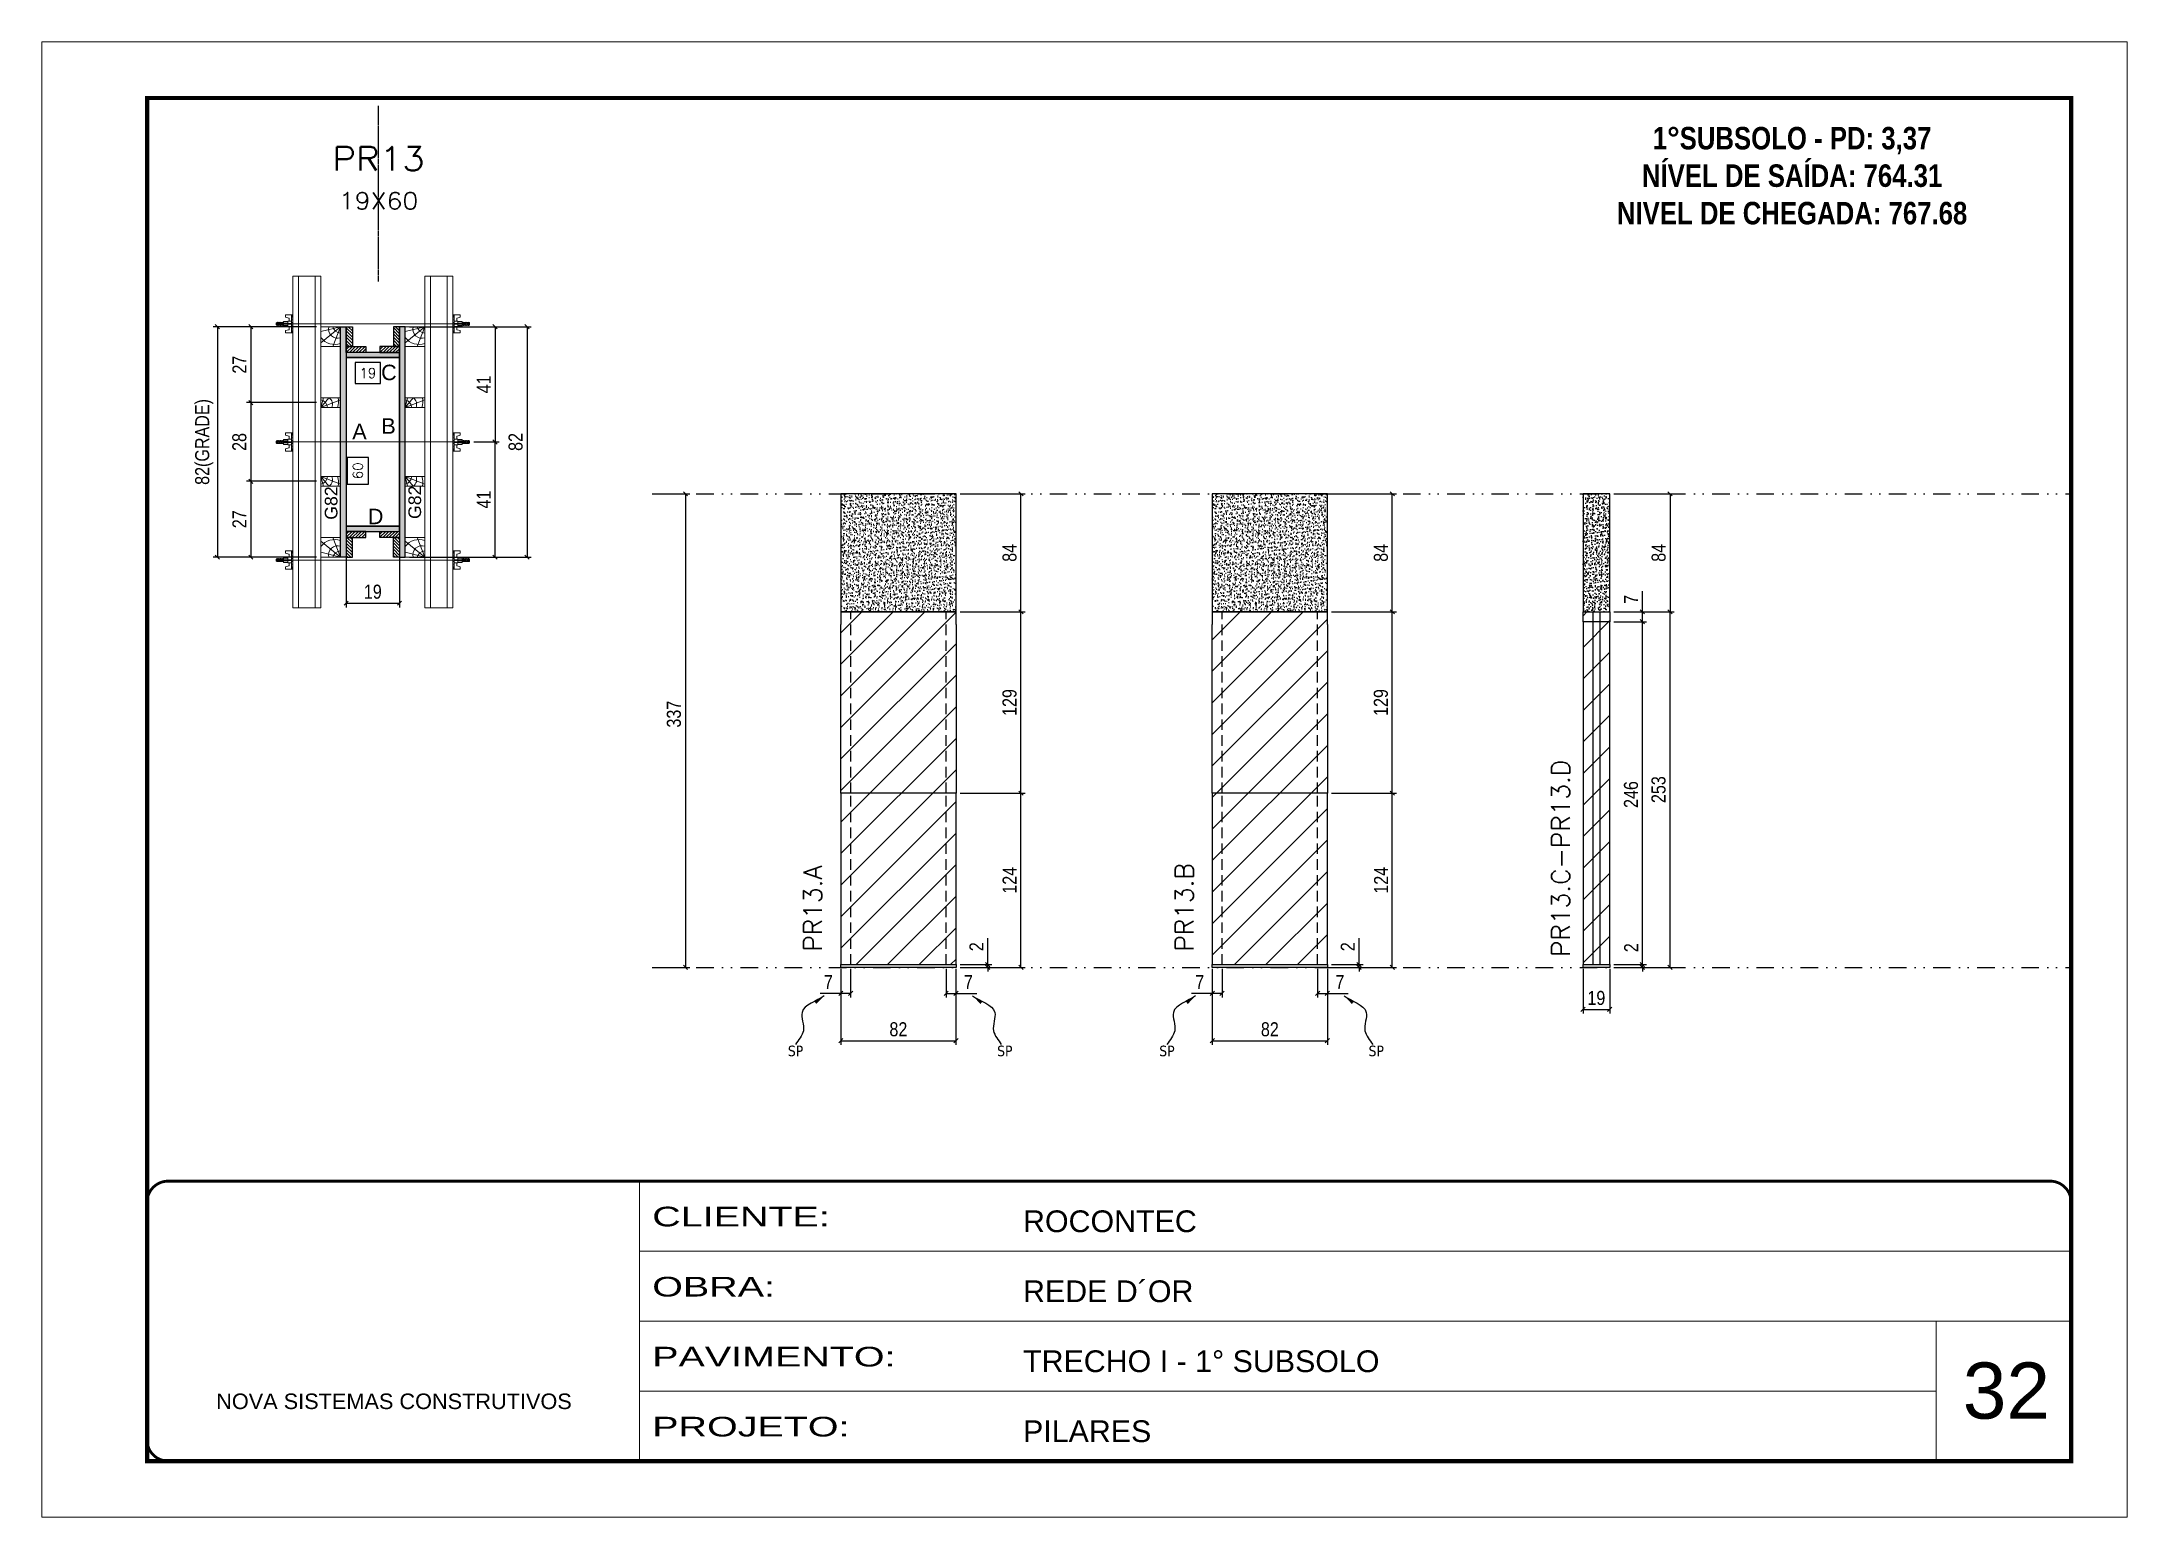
# Model space of a CAD drawing. Extents: x 2949 to 9230, y 1140 to 12527.
# Drawn here: x 7745 to 9230, y 3437 to 4487 of the extents above; entities that cross this region are included whole.
import ezdxf
from ezdxf.enums import TextEntityAlignment as Align

# ---------------------------------------------------------------- set-up
doc = ezdxf.new("R2010")
doc.units = 0
for name, pattern in [('CONTINUO', [0]), ('DASHED', [0.75, 0.5, -0.25]), ('DIVIDE2', [0.625, 0.25, -0.125, 0, -0.125, 0, -0.125]), ('HIDDEN', [0.375, 0.25, -0.125])]:
    doc.linetypes.add(name, pattern=pattern)
for name, color, linetype, lineweight in [('CARIMBO', 255, 'Continuous', 9), ('Folhas', 255, 'Continuous', 9), ('Hachura', 251, 'Continuous', 9), ('Madeira', 126, 'Continuous', 18), ('Perfil Metálico', 224, 'Continuous', 18), ('SARRAFO DE PRESSAO', 251, 'DASHED', 9), ('Texto Seção', 7, 'Continuous', 15)]:
    doc.layers.add(name, color=color, linetype=linetype, lineweight=lineweight)
for name, color, linetype in [('CHAPA', 1, 'Continuous'), ('COTA', 241, 'Continuous'), ('cotas', 4, 'Continuous'), ('MEIO_PONT', 93, 'Continuous'), ('NOMENCLATURA', 7, 'Continuous'), ('Nível', 160, 'Continuous'), ('Painéis', 200, 'Continuous'), ('Romaneio', 10, 'Continuous'), ('SARR_2.2x7', 40, 'Continuous'), ('SARRAFO', 251, 'Continuous'), ('Sarrafo de Pressão', 42, 'HIDDEN'), ('texto', 7, 'Continuous'), ('Texto de Titulo', 7, 'Continuous'), ('Texto Qtd Sarr', 242, 'Continuous'), ('TEXTO_GERAL', 7, 'Continuous')]:
    doc.layers.add(name, color=color, linetype=linetype)
doc.styles.add('ARIAL', font='arial.ttf')
doc.styles.add('COTA TECNICA', font='techl___.ttf', dxfattribs={"height": 10})
doc.styles.add('COTA TECNICA 2X', font='techl___.ttf', dxfattribs={"height": 10})
doc.styles.add('COTA TECNICA-50', font='techl___.ttf', dxfattribs={"height": 10})
doc.styles.add('REGUA-120', font='ROMANS.shx', dxfattribs={"height": 15})
doc.styles.add('ROMANC', font='techb___.ttf', dxfattribs={"height": 2.5})
doc.styles.add('ROMANS', font='romans.shx')
doc.styles.add('SANSSERIF', font='sas_____.pfb')
doc.styles.get("Standard").update_dxf_attribs({"font": 'arial.ttf'})
doc.styles.add('Tecnologia', font='')
doc.styles.get('Tecnologia').set_extended_font_data('Forgotten Futurist')
doc.dimstyles.new('COTA PAINEL-50', dxfattribs={"dimtxt": 10, "dimasz": 3, "dimexe": 3, "dimexo": 3, "dimgap": 3, "dimtad": 1, "dimdec": 1, "dimzin": 12, "dimdsep": 46, "dimtxsty": 'COTA TECNICA-50', "dimblk1": 'OBLIQUE', "dimblk2": 'OBLIQUE', "dimsah": 1, "dimcen": 0.9, "dimclrd": 4, "dimclre": 4, "dimclrt": 240, "dimadec": 1, "dimazin": 3, "dimtfac": 1, "dimtdec": 1, "dimtmove": 0, "dimatfit": 3, "dimfxl": 1, "dimtolj": 1, "dimtzin": 12, "dimarcsym": 0})
doc.dimstyles.new('PAINEL', dxfattribs={"dimtxt": 10, "dimasz": 3, "dimexe": 3, "dimexo": 3, "dimgap": 3, "dimtad": 1, "dimdec": 1, "dimzin": 12, "dimdsep": 46, "dimtxsty": 'COTA TECNICA', "dimblk1": 'OBLIQUE', "dimblk2": 'OBLIQUE', "dimsah": 1, "dimcen": 0.9, "dimclrd": 4, "dimclre": 4, "dimclrt": 240, "dimadec": 1, "dimazin": 3, "dimtfac": 1, "dimtdec": 1, "dimtmove": 0, "dimatfit": 3, "dimfxl": 1, "dimtolj": 1, "dimtzin": 12, "dimarcsym": 0})
doc.dimstyles.new('SECAO PILAR', dxfattribs={"dimtxt": 10, "dimasz": 3, "dimexe": 3, "dimexo": 3, "dimgap": 3, "dimtad": 1, "dimdec": 1, "dimlfac": 0.5, "dimzin": 12, "dimdsep": 46, "dimtxsty": 'COTA TECNICA 2X', "dimblk1": 'OBLIQUE', "dimblk2": 'OBLIQUE', "dimsah": 1, "dimcen": 0.9, "dimclrd": 256, "dimclre": 256, "dimclrt": 256, "dimadec": 1, "dimazin": 3, "dimtfac": 1, "dimtdec": 1, "dimtmove": 0, "dimatfit": 3, "dimfxl": 1, "dimtolj": 1, "dimtzin": 12, "dimarcsym": 0})
doc.dimstyles.new('SECÇÃO 2', dxfattribs={"dimtxt": 7, "dimasz": 6, "dimexe": 0.18, "dimexo": 2, "dimgap": -4, "dimtad": 3, "dimdec": 1, "dimlfac": 0.5, "dimzin": 12, "dimdsep": 46, "dimtxsty": 'ROMANS', "dimblk": 'ARCHTICK', "dimcen": 0.09, "dimse1": 1, "dimse2": 1, "dimsd1": 1, "dimsd2": 1, "dimclrd": 180, "dimclre": 5, "dimclrt": 1, "dimadec": 0, "dimazin": 3, "dimtfac": 1, "dimtdec": 1, "dimtofl": 0, "dimtmove": 0, "dimatfit": 3, "dimldrblk": 'ARCHTICK', "dimfxl": 1, "dimtolj": 1, "dimtzin": 0, "dimarcsym": 0})
doc.dimstyles.get("Standard").update_dxf_attribs({"dimtxt": 0.18, "dimasz": 0.18, "dimexe": 0.18, "dimexo": 0.0625, "dimgap": 0.09, "dimtad": 0, "dimtih": 1, "dimtoh": 1, "dimdec": 4, "dimzin": 0, "dimdsep": 46, "dimtxsty": 'Standard', "dimcen": 0.09, "dimadec": 0, "dimazin": 0, "dimtfac": 1, "dimtdec": 4, "dimtofl": 0, "dimtmove": 0, "dimatfit": 3, "dimfxl": 1, "dimtolj": 1, "dimtzin": 0, "dimarcsym": 0})
pattern_1 = [(135, (-14930.0793, 13622.8389), (-1.12253202, -1.12253202), [])]
pattern_2 = [(135, (-14930.0793, 13407.8389), (-1.12253202, -1.12253202), [])]

msp = doc.modelspace()

# ---------------------------------------------------------------- texts
at = {"layer": 'CARIMBO', "style": 'ARIAL'}
msp.add_text('32', height=40, dxfattribs=at).set_placement((9112.39, 3506.85))
at = {"layer": 'NOMENCLATURA', "color": 2, "insert": (8990.86, 4452.77), "char_height": 16, "attachment_point": 2, "style": 'ROMANC'}
msp.add_mtext_dynamic_manual_height_columns('\\P1°SUBSOLO - PD: 3,37\\PNÍVEL DE SAÍDA: 764.31\\PNIVEL DE CHEGADA: 767.68', width=300.2766, gutter_width=1, heights=[0], dxfattribs=at)
at = {"layer": 'texto', "color": 0, "char_height": 7.5, "attachment_point": 5}
for insert in [(8281.29, 3768.5), (8430.32, 3768.5), (8545.75, 3768.5), (8694.78, 3768.5)]:
    msp.add_mtext('{\\fTahoma|b0|i0|c0|p34;\\C4;SP}', dxfattribs=dict(at, insert=insert))
at = {"layer": 'Texto Seção', "char_height": 13, "width": 285.3299, "attachment_point": 7, "rotation": 90, "style": 'REGUA-120'}
for s, insert in [('PR13.C-PR13.D', (8832.54, 3835.4)), ('PR13.A', (8300.07, 3839.24)), ('PR13.B', (8564.53, 3839.24))]:
    msp.add_mtext(s, dxfattribs=dict(at, insert=insert))
at = {"layer": 'TEXTO_GERAL', "style": 'ARIAL'}
for s, p in [('C', (7991.74, 4251.39)), ('B', (7991.5, 4213.25)), ('A', (7970.79, 4209.33)), ('D', (7982.29, 4148.89))]:
    msp.add_text(s, height=11, dxfattribs=at).set_placement(p, align=Align.MIDDLE_CENTER)
at = {"layer": 'TEXTO_GERAL', "color": 0, "linetype": 'Continuous', "style": 'SANSSERIF'}
for p in [(7950.6, 4146.55), (8010.16, 4147.1)]:
    msp.add_text('G82', height=9, rotation=90, dxfattribs=at).set_placement(p, align=Align.MIDDLE_LEFT)

# ---------------------------------------------------------------- blocks, each defined once
blk = doc.blocks.new('9999999999')
at = {"color": 30, "linetype": 'CONTINUO'}
for p, q in [((98564.6, 34230.2), (98564.6, 34429.4)), ((98564.6, 34379.6), (99584, 34379.6)), ((98564.6, 34329.8), (99488, 34329.8)), ((99584, 34329.8), (99488, 34329.8)), ((99488, 34329.8), (99488, 34230.2)), ((98564.6, 34280), (99488, 34280))]:
    blk.add_line(p, q, dxfattribs=at)
at = {"color": 30, "linetype": 'CONTINUO', "const_width": 2}
blk.add_lwpolyline([(99584, 34230.2), (99584, 34414.4, 0.414214), (99569, 34429.4), (98229, 34429.4, 0.414214), (98214, 34414.4), (98214, 34245.2, 0.414214), (98229, 34230.2), (99584, 34230.2)], format="xyb", dxfattribs=at)
at = {"layer": 'Folhas'}
blk.add_lwpolyline([(98139, 34190.2), (99624, 34190.2), (99624, 35240.2), (98139, 35240.2)], close=True, dxfattribs=at)
at = {"layer": 'Folhas', "color": 30, "const_width": 3}
blk.add_lwpolyline([(98214, 34230.2), (99584, 34230.2), (99584, 35200.2), (98214, 35200.2)], close=True, dxfattribs=at)
at = {"color": 7, "linetype": 'Continuous', "ltscale": 5, "style": 'ARIAL'}
for s, height, p in [('ROCONTEC', 15.48, (98837.7, 34393.1)), ('REDE D´OR', 15.48, (98837.7, 34343.3)), ('TRECHO I - 1° SUBSOLO', 15.483, (98837.7, 34293.5)), ('NOVA SISTEMAS CONSTRUTIVOS', 11.059, (98263.2, 34267.2)), ('PILARES', 15.48, (98837.7, 34243.7))]:
    blk.add_text(s, height=height, dxfattribs=at).set_placement(p)
at = {"layer": 'Folhas', "color": 7, "style": 'Tecnologia', "width": 1.5}
for s, p in [('CLIENTE:', (98573.7, 34397.2)), ('OBRA:', (98573.7, 34347.3)), ('PAVIMENTO:', (98573.7, 34297.5)), ('PROJETO:', (98573.7, 34247.7))]:
    blk.add_text(s, height=14, dxfattribs=at).set_placement(p)
blk = doc.blocks.new('_Oblique')
at = {"color": 0, "linetype": 'ByBlock', "lineweight": -2}
blk.add_line((-0.5, -0.5), (0.5, 0.5), dxfattribs=at)
blk = doc.blocks.new('*D1960')
at = {"layer": 'cotas', "color": 4, "linetype": 'ByBlock', "lineweight": -2, "transparency": 16777216}
for p, q in [((8182.2, 4165), (8205.9, 4165)), ((8202.9, 4165), (8202.9, 3828)), ((8182.2, 3828), (8205.9, 3828))]:
    blk.add_line(p, q, dxfattribs=at)
at = {"layer": 'Defpoints', "color": 0, "linetype": 'ByBlock', "transparency": 16777216}
for p in [(8179.2, 4165), (8179.2, 3828), (8202.9, 3828)]:
    blk.add_point(p, dxfattribs=at)
at = {"layer": 'cotas', "color": 4, "linetype": 'ByBlock', "lineweight": -2, "transparency": 16777216, "xscale": 3, "yscale": 3, "zscale": 3}
for p, rotation in [((8202.9, 4165), 90), ((8202.9, 3828), 270)]:
    blk.add_blockref('_Oblique', p, dxfattribs=dict(at, rotation=rotation))
at = {"layer": 'cotas', "color": 240, "linetype": 'ByBlock', "transparency": 16777216, "insert": (8194.7, 4008.2), "char_height": 10, "attachment_point": 5, "rotation": 90, "style": 'COTA TECNICA'}
blk.add_mtext('\\A1;337', dxfattribs=at)
blk = doc.blocks.new('*D1267')
at = {"layer": 'COTA', "color": 4, "lineweight": -2, "transparency": 16777216}
for p, q in [((8313.5, 3827), (8313.5, 3772.8)), ((8395.5, 3827), (8395.5, 3772.8)), ((8313.5, 3775.8), (8395.5, 3775.8))]:
    blk.add_line(p, q, dxfattribs=at)
at = {"layer": 'Defpoints', "color": 0, "transparency": 16777216}
for p in [(8313.5, 3830), (8395.5, 3830), (8395.5, 3775.8)]:
    blk.add_point(p, dxfattribs=at)
at = {"layer": 'COTA', "color": 4, "lineweight": -2, "transparency": 16777216, "xscale": 3, "yscale": 3, "zscale": 3, "rotation": 180}
blk.add_blockref('_Oblique', (8313.5, 3775.8), dxfattribs=at)
at = {"layer": 'COTA', "color": 4, "lineweight": -2, "transparency": 16777216, "xscale": 3, "yscale": 3, "zscale": 3}
blk.add_blockref('_Oblique', (8395.5, 3775.8), dxfattribs=at)
at = {"layer": 'COTA', "color": 240, "transparency": 16777216, "insert": (8354.5, 3783.9), "char_height": 10, "attachment_point": 5, "style": 'COTA TECNICA'}
blk.add_mtext('\\A1;82', dxfattribs=at)
blk = doc.blocks.new('*D1268')
at = {"layer": 'COTA', "color": 4, "lineweight": -2, "transparency": 16777216}
for p, q in [((8398.5, 4165), (8444.8, 4165)), ((8441.8, 4081), (8441.8, 4165)), ((8398.5, 4081), (8444.8, 4081))]:
    blk.add_line(p, q, dxfattribs=at)
at = {"layer": 'Defpoints', "color": 0, "transparency": 16777216}
for p in [(8395.5, 4165), (8441.8, 4165), (8395.5, 4081)]:
    blk.add_point(p, dxfattribs=at)
at = {"layer": 'COTA', "color": 4, "lineweight": -2, "transparency": 16777216, "xscale": 3, "yscale": 3, "zscale": 3}
for p, rotation in [((8441.8, 4165), 90), ((8441.8, 4081), 270)]:
    blk.add_blockref('_Oblique', p, dxfattribs=dict(at, rotation=rotation))
at = {"layer": 'COTA', "color": 240, "transparency": 16777216, "insert": (8433.7, 4123), "char_height": 10, "attachment_point": 5, "rotation": 90, "style": 'COTA TECNICA'}
blk.add_mtext('\\A1;84', dxfattribs=at)
blk = doc.blocks.new('*D1269')
at = {"layer": 'COTA', "color": 4, "lineweight": -2, "transparency": 16777216}
for p, q in [((8398.5, 3952), (8444.8, 3952)), ((8441.8, 3828), (8441.8, 3952)), ((8398.5, 3828), (8444.8, 3828))]:
    blk.add_line(p, q, dxfattribs=at)
at = {"layer": 'Defpoints', "color": 0, "transparency": 16777216}
for p in [(8395.5, 3952), (8441.8, 3952), (8395.5, 3828)]:
    blk.add_point(p, dxfattribs=at)
at = {"layer": 'COTA', "color": 4, "lineweight": -2, "transparency": 16777216, "xscale": 3, "yscale": 3, "zscale": 3}
for p, rotation in [((8441.8, 3952), 90), ((8441.8, 3828), 270)]:
    blk.add_blockref('_Oblique', p, dxfattribs=dict(at, rotation=rotation))
at = {"layer": 'COTA', "color": 240, "transparency": 16777216, "insert": (8433.7, 3890), "char_height": 10, "attachment_point": 5, "rotation": 90, "style": 'COTA TECNICA-50'}
blk.add_mtext('\\A1;124', dxfattribs=at)
blk = doc.blocks.new('*D1270')
at = {"layer": 'COTA', "color": 4, "lineweight": -2, "transparency": 16777216}
for p, q in [((8418.1, 3830), (8418.1, 3848.8)), ((8398.5, 3830), (8421.1, 3830)), ((8398.5, 3828), (8421.1, 3828)), ((8418.1, 3828), (8418.1, 3830)), ((8418.1, 3828), (8418.1, 3825))]:
    blk.add_line(p, q, dxfattribs=at)
at = {"layer": 'Defpoints', "color": 0, "transparency": 16777216}
for p in [(8395.5, 3830), (8395.5, 3828), (8418.1, 3828)]:
    blk.add_point(p, dxfattribs=at)
at = {"layer": 'COTA', "color": 4, "lineweight": -2, "transparency": 16777216, "xscale": 3, "yscale": 3, "zscale": 3}
for p, rotation in [((8418.1, 3830), 270), ((8418.1, 3828), 90)]:
    blk.add_blockref('_Oblique', p, dxfattribs=dict(at, rotation=rotation))
at = {"layer": 'COTA', "color": 240, "transparency": 16777216, "insert": (8410.1, 3842.7), "char_height": 10, "attachment_point": 5, "rotation": 90, "style": 'COTA TECNICA-50'}
blk.add_mtext('\\A1;2', dxfattribs=at)
blk = doc.blocks.new('*D1271')
at = {"layer": 'COTA', "color": 4, "lineweight": -2, "transparency": 16777216}
for p, q in [((8313.5, 3825), (8313.5, 3806.5)), ((8320.5, 3827), (8320.5, 3806.5)), ((8313.5, 3809.5), (8298.8, 3809.5)), ((8320.5, 3809.5), (8313.5, 3809.5))]:
    blk.add_line(p, q, dxfattribs=at)
at = {"layer": 'Defpoints', "color": 0, "transparency": 16777216}
for p in [(8313.5, 3828), (8320.5, 3830), (8313.5, 3809.5)]:
    blk.add_point(p, dxfattribs=at)
at = {"layer": 'COTA', "color": 4, "lineweight": -2, "transparency": 16777216, "xscale": 3, "yscale": 3, "zscale": 3, "rotation": 180}
blk.add_blockref('_Oblique', (8313.5, 3809.5), dxfattribs=at)
at = {"layer": 'COTA', "color": 4, "lineweight": -2, "transparency": 16777216, "xscale": 3, "yscale": 3, "zscale": 3}
blk.add_blockref('_Oblique', (8320.5, 3809.5), dxfattribs=at)
at = {"layer": 'COTA', "color": 240, "transparency": 16777216, "insert": (8304.7, 3817.6), "char_height": 10, "attachment_point": 5, "style": 'COTA TECNICA-50'}
blk.add_mtext('\\A1;7', dxfattribs=at)
blk = doc.blocks.new('*D1272')
at = {"layer": 'COTA', "color": 4, "lineweight": -2, "transparency": 16777216}
for p, q in [((8388.5, 3827), (8388.5, 3806.5)), ((8395.5, 3825), (8395.5, 3806.5)), ((8388.5, 3809.5), (8395.5, 3809.5)), ((8395.5, 3809.5), (8410.3, 3809.5))]:
    blk.add_line(p, q, dxfattribs=at)
at = {"layer": 'Defpoints', "color": 0, "transparency": 16777216}
for p in [(8388.5, 3830), (8395.5, 3828), (8395.5, 3809.5)]:
    blk.add_point(p, dxfattribs=at)
at = {"layer": 'COTA', "color": 4, "lineweight": -2, "transparency": 16777216, "xscale": 3, "yscale": 3, "zscale": 3, "rotation": 180}
blk.add_blockref('_Oblique', (8388.5, 3809.5), dxfattribs=at)
at = {"layer": 'COTA', "color": 4, "lineweight": -2, "transparency": 16777216, "xscale": 3, "yscale": 3, "zscale": 3}
blk.add_blockref('_Oblique', (8395.5, 3809.5), dxfattribs=at)
at = {"layer": 'COTA', "color": 240, "transparency": 16777216, "insert": (8404.4, 3817.6), "char_height": 10, "attachment_point": 5, "style": 'COTA TECNICA-50'}
blk.add_mtext('\\A1;7', dxfattribs=at)
blk = doc.blocks.new('*D1273')
at = {"layer": 'COTA', "color": 180, "lineweight": -2, "transparency": 16777216}
for p, q in [((7977.1, 4190.9), (7962.1, 4190.9)), ((7962.1, 4190.9), (7962.1, 4171.9)), ((7977.1, 4171.9), (7977.1, 4190.9)), ((7962.1, 4171.9), (7977.1, 4171.9))]:
    blk.add_line(p, q, dxfattribs=at)
at = {"layer": 'Defpoints', "color": 0, "transparency": 16777216}
for p in [(7961.3, 4261.9), (7961.3, 4141.9), (7981.1, 4141.9)]:
    blk.add_point(p, dxfattribs=at)
at = {"layer": 'COTA', "color": 1, "transparency": 16777216, "insert": (7969.6, 4181.4), "char_height": 7, "attachment_point": 5, "rotation": 90, "style": 'ROMANS'}
blk.add_mtext('\\A1;60', dxfattribs=at)
blk = doc.blocks.new('_ArchTick')
at = {"color": 0, "linetype": 'ByBlock', "const_width": 0.15}
blk.add_lwpolyline([(-0.5, -0.5), (0.5, 0.5)], dxfattribs=at)
blk = doc.blocks.new('*D1274')
at = {"layer": 'COTA', "lineweight": -2, "transparency": 16777216}
for p, q in [((8006.3, 4283.9), (8093.1, 4283.9)), ((8090.1, 4283.9), (8090.1, 4119.9)), ((8006.3, 4119.9), (8093.1, 4119.9))]:
    blk.add_line(p, q, dxfattribs=at)
at = {"layer": 'Defpoints', "color": 0, "transparency": 16777216}
for p in [(8003.3, 4283.9), (8003.3, 4119.9), (8090.1, 4119.9)]:
    blk.add_point(p, dxfattribs=at)
at = {"layer": 'COTA', "lineweight": -2, "transparency": 16777216, "xscale": 3, "yscale": 3, "zscale": 3}
for p, rotation in [((8090.1, 4283.9), 90), ((8090.1, 4119.9), 270)]:
    blk.add_blockref('_Oblique', p, dxfattribs=dict(at, rotation=rotation))
at = {"layer": 'COTA', "transparency": 16777216, "insert": (8082, 4201.9), "char_height": 10, "attachment_point": 5, "rotation": 90, "style": 'COTA TECNICA 2X'}
blk.add_mtext('\\A1;82', dxfattribs=at)
blk = doc.blocks.new('*D1275')
at = {"layer": 'COTA', "lineweight": -2, "transparency": 16777216}
for p, q in [((8040.3, 4283.9), (8070.3, 4283.9)), ((8067.3, 4283.9), (8067.3, 4201.9)), ((8052.1, 4201.9), (8070.3, 4201.9))]:
    blk.add_line(p, q, dxfattribs=at)
at = {"layer": 'Defpoints', "color": 0, "transparency": 16777216}
for p in [(8037.3, 4283.9), (8049.1, 4201.9), (8067.3, 4201.9)]:
    blk.add_point(p, dxfattribs=at)
at = {"layer": 'COTA', "lineweight": -2, "transparency": 16777216, "xscale": 3, "yscale": 3, "zscale": 3}
for p, rotation in [((8067.3, 4283.9), 90), ((8067.3, 4201.9), 270)]:
    blk.add_blockref('_Oblique', p, dxfattribs=dict(at, rotation=rotation))
at = {"layer": 'COTA', "transparency": 16777216, "insert": (8059.3, 4242.9), "char_height": 10, "attachment_point": 5, "rotation": 90, "style": 'COTA TECNICA 2X'}
blk.add_mtext('\\A1;41', dxfattribs=at)
blk = doc.blocks.new('*D1276')
at = {"layer": 'COTA', "lineweight": -2, "transparency": 16777216}
for p, q in [((8052.1, 4201.9), (8070.3, 4201.9)), ((8067.3, 4119.9), (8067.3, 4201.9)), ((8040.3, 4119.9), (8070.3, 4119.9))]:
    blk.add_line(p, q, dxfattribs=at)
at = {"layer": 'Defpoints', "color": 0, "transparency": 16777216}
for p in [(8049.1, 4201.9), (8067.3, 4201.9), (8037.3, 4119.9)]:
    blk.add_point(p, dxfattribs=at)
at = {"layer": 'COTA', "lineweight": -2, "transparency": 16777216, "xscale": 3, "yscale": 3, "zscale": 3}
for p, rotation in [((8067.3, 4201.9), 90), ((8067.3, 4119.9), 270)]:
    blk.add_blockref('_Oblique', p, dxfattribs=dict(at, rotation=rotation))
at = {"layer": 'COTA', "transparency": 16777216, "insert": (8059.3, 4160.9), "char_height": 10, "attachment_point": 5, "rotation": 90, "style": 'COTA TECNICA 2X'}
blk.add_mtext('\\A1;41', dxfattribs=at)
blk = doc.blocks.new('*D1277')
at = {"layer": 'COTA', "color": 180, "lineweight": -2, "transparency": 16777216}
for p, q in [((7985.8, 4258.4), (7967.8, 4258.4)), ((7967.8, 4258.4), (7967.8, 4243.4)), ((7985.8, 4243.4), (7985.8, 4258.4)), ((7967.8, 4243.4), (7985.8, 4243.4))]:
    blk.add_line(p, q, dxfattribs=at)
at = {"layer": 'Defpoints', "color": 0, "transparency": 16777216}
for p in [(7961.3, 4261.9), (7999.3, 4261.9), (7999.3, 4239.4)]:
    blk.add_point(p, dxfattribs=at)
at = {"layer": 'COTA', "color": 1, "transparency": 16777216, "insert": (7976.8, 4250.9), "char_height": 7, "attachment_point": 5, "style": 'ROMANS'}
blk.add_mtext('\\A1;19', dxfattribs=at)
blk = doc.blocks.new('titulo1')
at = {"layer": 'Defpoints', "color": 252, "linetype": 'HIDDEN', "ltscale": 2}
blk.add_line((0, 0), (0, 125), dxfattribs=at)
at = {"layer": 'Defpoints', "style": 'ROMANS', "oblique": 15}
blk.add_attdef('FOLHA', text='', height=10, dxfattribs=at).set_placement((0, 15.6), align=Align.MIDDLE_CENTER)
at = {"layer": 'Texto Qtd Sarr', "color": 3, "style": 'ROMANS', "oblique": 15}
for tag, height, p in [('TITULO', 17, (0, 71.4)), ('SEÇÃO', 12, (0, 41.5))]:
    blk.add_attdef(tag, text='', height=height, dxfattribs=at).set_placement(p, align=Align.MIDDLE_CENTER)
blk = doc.blocks.new('PONTALETE')
at = {"layer": 'Madeira'}
for q in [(2.71, 7), (7, 5.76), (7, 1.74)]:
    blk.add_line((0, 0), q, dxfattribs=at)
blk.add_lwpolyline([(0, 0), (7, 0), (7, 7), (0, 7)], close=True, dxfattribs=at)
for centre, radius, start, end in [((2.04, 0.06), 6.23, 37.28179, 109.09128), ((1.09, 0.9), 3.19, 343.60304, 109.98471), ((-0.21, -0.78), 3.09, 14.63219, 86.0383)]:
    blk.add_arc(centre, radius, start, end, dxfattribs=at)
blk = doc.blocks.new('*D1278')
at = {"layer": 'COTA', "lineweight": -2, "transparency": 16777216}
for p, q in [((7940.3, 4283.9), (7866.6, 4283.9)), ((7869.6, 4283.9), (7869.6, 4119.9)), ((7940.3, 4119.9), (7866.6, 4119.9))]:
    blk.add_line(p, q, dxfattribs=at)
at = {"layer": 'Defpoints', "color": 0, "transparency": 16777216}
for p in [(7943.3, 4283.9), (7869.6, 4119.9), (7943.3, 4119.9)]:
    blk.add_point(p, dxfattribs=at)
at = {"layer": 'COTA', "lineweight": -2, "transparency": 16777216, "xscale": 3, "yscale": 3, "zscale": 3}
for p, rotation in [((7869.6, 4283.9), 90), ((7869.6, 4119.9), 270)]:
    blk.add_blockref('_Oblique', p, dxfattribs=dict(at, rotation=rotation))
at = {"layer": 'COTA', "transparency": 16777216, "insert": (7860.3, 4201.9), "char_height": 10, "attachment_point": 5, "rotation": 90, "style": 'COTA TECNICA 2X'}
blk.add_mtext('\\A1;82(GRADE)', dxfattribs=at)
blk = doc.blocks.new('MEIO PONTALETE')
at = {"layer": 'Madeira'}
for q in [(2.71, 7), (3.5, 2.88), (3.5, 0.87)]:
    blk.add_line((0, 0), q, dxfattribs=at)
blk.add_lwpolyline([(0, 0), (3.5, 0), (3.5, 7), (0, 7)], close=True, dxfattribs=at)
for centre, radius, start, end in [((2.04, 0.06), 6.23, 76.44987, 109.09128), ((1.09, 0.9), 3.19, 40.90626, 109.98471), ((-0.21, -0.78), 3.09, 14.63219, 86.0383)]:
    blk.add_arc(centre, radius, start, end, dxfattribs=at)
blk = doc.blocks.new('*D1279')
at = {"layer": 'COTA', "lineweight": -2, "transparency": 16777216}
for p, q in [((7940.3, 4173.9), (7890.4, 4173.9)), ((7893.4, 4173.9), (7893.4, 4119.9)), ((7940.3, 4119.9), (7890.4, 4119.9))]:
    blk.add_line(p, q, dxfattribs=at)
at = {"layer": 'Defpoints', "color": 0, "transparency": 16777216}
for p in [(7943.3, 4173.9), (7893.4, 4119.9), (7943.3, 4119.9)]:
    blk.add_point(p, dxfattribs=at)
at = {"layer": 'COTA', "lineweight": -2, "transparency": 16777216, "xscale": 3, "yscale": 3, "zscale": 3}
for p, rotation in [((7893.4, 4173.9), 90), ((7893.4, 4119.9), 270)]:
    blk.add_blockref('_Oblique', p, dxfattribs=dict(at, rotation=rotation))
at = {"layer": 'COTA', "transparency": 16777216, "insert": (7885.3, 4146.9), "char_height": 10, "attachment_point": 5, "rotation": 90, "style": 'COTA TECNICA 2X'}
blk.add_mtext('\\A1;27', dxfattribs=at)
blk = doc.blocks.new('C')
at = {"layer": 'Hachura', "color": 0}
for p, q in [((0, 3.22), (0, -3.22)), ((0.45, 3.22), (0, 3.22)), ((0.46, 3.16), (0, 3.16)), ((0.46, 3.05), (0, 3.05)), ((0.46, 2.88), (0, 2.88)), ((0, 2.75), (0, -1.16)), ((0.46, 2.65), (0, 2.65)), ((0.46, 2.23), (0, 2.23)), ((0.46, 1.51), (0, 1.51)), ((0.39, 0.49), (0.17, 0.49)), ((0.45, -3.23), (0.45, 3.22)), ((0.45, 3.22), (2.58, 3.22)), ((1.74, 0.97), (0.45, 0.97)), ((1.45, 0.1), (0.45, 0.1)), ((1.35, 1.94), (1.35, 0.96)), ((2.58, 2.39), (1.47, 2.09)), ((1.74, -0.97), (1.74, 0.97)), ((1.74, 0.97), (1.74, 0.84)), ((1.74, 0.97), (1.74, 0.84)), ((1.74, 0.84), (3.35, 0.84)), ((3.35, 0.45), (1.74, 0.45)), ((2.58, 3.22), (2.58, 2.39)), ((3.32, 0.84), (3.32, -0.84)), ((3.35, 0.84), (3.35, -0.84)), ((3.68, 0.45), (3.35, 0.45)), ((3.84, -0.52), (3.35, 0.45)), ((3.35, 0.06), (3.67, -0.57)), ((3.68, 0.45), (4.16, -0.52)), ((3.72, 0.5), (4.25, -0.57)), ((4.37, -0.55), (3.83, 0.53)), ((4.15, 0.45), (3.93, 0.45)), ((4.42, -0.52), (3.93, 0.45)), ((4.15, 0.45), (4.26, 0.45)), ((4.26, 0.45), (4.74, -0.52)), ((4.3, 0.5), (4.83, -0.57)), ((4.95, -0.55), (4.41, 0.53)), ((4.51, 0.45), (4.84, 0.45)), ((5, -0.52), (4.51, 0.45)), ((4.84, 0.45), (5.32, -0.52)), ((4.88, 0.5), (5.41, -0.57)), ((5.53, -0.55), (4.99, 0.53)), ((5.58, -0.52), (5.09, 0.45)), ((5.42, 0.45), (5.09, 0.45)), ((5.58, -0.52), (5.09, 0.45)), ((5.42, 0.45), (5.74, -0.19)), ((5.46, 0.5), (5.74, -0.07)), ((5.74, 0.19), (5.57, 0.53)), ((5.74, 0.32), (5.68, 0.45)), ((5.68, 0.45), (5.74, 0.45)), ((5.74, 0.45), (5.9, 0.29)), ((5.74, 0.45), (5.74, -0.52)), ((5.9, -0.36), (5.9, 0.29)), ((0.45, 0), (0, 0)), ((0.46, -1.52), (0, -1.52)), ((0.46, -2.23), (0, -2.23)), ((0.46, -2.65), (0, -2.65)), ((0.46, -2.88), (0, -2.88)), ((0.46, -3.05), (0, -3.05)), ((0.46, -3.16), (0, -3.16)), ((0, -3.22), (2.57, -3.22)), ((0.08, -0.48), (0.29, -0.48)), ((0.29, -0.48), (0.4, -0.48)), ((0.45, 0), (0.45, -0.97)), ((0.45, -0.16), (1.45, -0.16)), ((0.45, -0.65), (0.45, -0.32)), ((0.45, -3.23), (0.45, -0.65)), ((0.45, -0.97), (1.74, -0.97)), ((1.35, -1.94), (1.35, -0.97)), ((2.58, -2.39), (1.47, -2.1)), ((3.35, -0.32), (1.74, -0.32)), ((3.35, -0.84), (1.74, -0.84)), ((2.58, -3.23), (2.58, -2.39)), ((3.35, -0.07), (3.58, -0.52)), ((3.35, -0.52), (3.58, -0.52)), ((3.84, -0.52), (4.16, -0.52)), ((4.42, -0.52), (4.74, -0.52)), ((4.63, -0.52), (4.74, -0.52)), ((5, -0.52), (5.32, -0.52)), ((5.58, -0.52), (5.74, -0.52)), ((5.74, -0.52), (5.9, -0.36)), ((5.74, -0.52), (5.74, -0.52))]:
    blk.add_line(p, q, dxfattribs=at)
for centre, radius, start, end in [((1.52, 1.94), 0.161, 104.74356, 180), ((1.44, -0.03), 0.129, 272.69497, 87.30503), ((3.81, 0.39), 0.143, 25.56881, 154.43119), ((4.39, 0.39), 0.143, 25.56881, 154.43119), ((4.97, 0.39), 0.143, 25.56881, 154.43119), ((5.55, 0.39), 0.143, 25.56881, 154.43119), ((0.17, -0.37), 0.174, 221.74404, 317.85924), ((1.52, -1.94), 0.161, 180, 255.25644), ((3.71, -0.4), 0.174, 222.14076, 318.25596), ((4.29, -0.4), 0.174, 222.14076, 318.25596), ((4.87, -0.4), 0.174, 222.14076, 318.25596), ((5.45, -0.4), 0.174, 222.14076, 318.25596), ((5.61, -0.4), 0.174, 317.85924, 318.25596)]:
    blk.add_arc(centre, radius, start, end, dxfattribs=at)
blk = doc.blocks.new('*D1280')
at = {"layer": 'COTA', "lineweight": -2, "transparency": 16777216}
for p, q in [((7940.3, 4283.9), (7890.4, 4283.9)), ((7893.4, 4283.9), (7893.4, 4229.9)), ((7940.3, 4229.9), (7890.4, 4229.9))]:
    blk.add_line(p, q, dxfattribs=at)
at = {"layer": 'Defpoints', "color": 0, "transparency": 16777216}
for p in [(7943.3, 4283.9), (7893.4, 4229.9), (7943.3, 4229.9)]:
    blk.add_point(p, dxfattribs=at)
at = {"layer": 'COTA', "lineweight": -2, "transparency": 16777216, "xscale": 3, "yscale": 3, "zscale": 3}
for p, rotation in [((7893.4, 4283.9), 90), ((7893.4, 4229.9), 270)]:
    blk.add_blockref('_Oblique', p, dxfattribs=dict(at, rotation=rotation))
at = {"layer": 'COTA', "transparency": 16777216, "insert": (7885.3, 4256.9), "char_height": 10, "attachment_point": 5, "rotation": 90, "style": 'COTA TECNICA 2X'}
blk.add_mtext('\\A1;27', dxfattribs=at)
blk = doc.blocks.new('*D1281')
at = {"layer": 'COTA', "lineweight": -2, "transparency": 16777216}
for p, q in [((7940.3, 4229.9), (7890.4, 4229.9)), ((7893.4, 4229.9), (7893.4, 4173.9)), ((7940.3, 4173.9), (7890.4, 4173.9))]:
    blk.add_line(p, q, dxfattribs=at)
at = {"layer": 'Defpoints', "color": 0, "transparency": 16777216}
for p in [(7943.3, 4229.9), (7893.4, 4173.9), (7943.3, 4173.9)]:
    blk.add_point(p, dxfattribs=at)
at = {"layer": 'COTA', "lineweight": -2, "transparency": 16777216, "xscale": 3, "yscale": 3, "zscale": 3}
for p, rotation in [((7893.4, 4229.9), 90), ((7893.4, 4173.9), 270)]:
    blk.add_blockref('_Oblique', p, dxfattribs=dict(at, rotation=rotation))
at = {"layer": 'COTA', "transparency": 16777216, "insert": (7885.3, 4201.9), "char_height": 10, "attachment_point": 5, "rotation": 90, "style": 'COTA TECNICA 2X'}
blk.add_mtext('\\A1;28', dxfattribs=at)
blk = doc.blocks.new('*D1961')
at = {"layer": 'COTA', "lineweight": -2, "transparency": 16777216}
for p, q in [((7961.3, 4135.3), (7961.3, 4084.2)), ((7999.3, 4135.3), (7999.3, 4084.2)), ((7961.3, 4087.2), (7999.3, 4087.2))]:
    blk.add_line(p, q, dxfattribs=at)
at = {"layer": 'Defpoints', "color": 0, "transparency": 16777216}
for p in [(7961.3, 4138.3), (7999.3, 4138.3), (7999.3, 4087.2)]:
    blk.add_point(p, dxfattribs=at)
at = {"layer": 'COTA', "lineweight": -2, "transparency": 16777216, "xscale": 3, "yscale": 3, "zscale": 3, "rotation": 180}
blk.add_blockref('_Oblique', (7961.3, 4087.2), dxfattribs=at)
at = {"layer": 'COTA', "lineweight": -2, "transparency": 16777216, "xscale": 3, "yscale": 3, "zscale": 3}
blk.add_blockref('_Oblique', (7999.3, 4087.2), dxfattribs=at)
at = {"layer": 'COTA', "transparency": 16777216, "insert": (7980.3, 4095.3), "char_height": 10, "attachment_point": 5, "style": 'COTA TECNICA 2X'}
blk.add_mtext('\\A1;19', dxfattribs=at)
blk = doc.blocks.new('*D1282')
at = {"layer": 'COTA', "color": 4, "lineweight": -2, "transparency": 16777216}
for p, q in [((8842, 3827), (8842, 3795.1)), ((8861, 3827), (8861, 3795.1)), ((8842, 3798.1), (8861, 3798.1))]:
    blk.add_line(p, q, dxfattribs=at)
at = {"layer": 'Defpoints', "color": 0, "transparency": 16777216}
for p in [(8842, 3830), (8861, 3830), (8861, 3798.1)]:
    blk.add_point(p, dxfattribs=at)
at = {"layer": 'COTA', "color": 4, "lineweight": -2, "transparency": 16777216, "xscale": 3, "yscale": 3, "zscale": 3, "rotation": 180}
blk.add_blockref('_Oblique', (8842, 3798.1), dxfattribs=at)
at = {"layer": 'COTA', "color": 4, "lineweight": -2, "transparency": 16777216, "xscale": 3, "yscale": 3, "zscale": 3}
blk.add_blockref('_Oblique', (8861, 3798.1), dxfattribs=at)
at = {"layer": 'COTA', "color": 240, "transparency": 16777216, "insert": (8851.5, 3806.2), "char_height": 10, "attachment_point": 5, "style": 'COTA TECNICA'}
blk.add_mtext('\\A1;19', dxfattribs=at)
blk = doc.blocks.new('*D1283')
at = {"layer": 'COTA', "color": 4, "lineweight": -2, "transparency": 16777216}
for p, q in [((8864, 4081), (8907, 4081)), ((8904, 3828), (8904, 4081)), ((8864, 3828), (8907, 3828))]:
    blk.add_line(p, q, dxfattribs=at)
at = {"layer": 'Defpoints', "color": 0, "transparency": 16777216}
for p in [(8861, 4081), (8904, 4081), (8861, 3828)]:
    blk.add_point(p, dxfattribs=at)
at = {"layer": 'COTA', "color": 4, "lineweight": -2, "transparency": 16777216, "xscale": 3, "yscale": 3, "zscale": 3}
for p, rotation in [((8904, 4081), 90), ((8904, 3828), 270)]:
    blk.add_blockref('_Oblique', p, dxfattribs=dict(at, rotation=rotation))
at = {"layer": 'COTA', "color": 240, "transparency": 16777216, "insert": (8895.8, 3954.5), "char_height": 10, "attachment_point": 5, "rotation": 90, "style": 'COTA TECNICA'}
blk.add_mtext('\\A1;253', dxfattribs=at)
blk = doc.blocks.new('*D1284')
at = {"layer": 'COTA', "color": 4, "lineweight": -2, "transparency": 16777216}
for p, q in [((8884.3, 3830), (8884.3, 3848.1)), ((8864, 3830), (8887.3, 3830)), ((8864, 3828), (8887.3, 3828)), ((8884.3, 3828), (8884.3, 3830)), ((8884.3, 3828), (8884.3, 3825))]:
    blk.add_line(p, q, dxfattribs=at)
at = {"layer": 'Defpoints', "color": 0, "transparency": 16777216}
for p in [(8861, 3830), (8861, 3828), (8884.3, 3830)]:
    blk.add_point(p, dxfattribs=at)
at = {"layer": 'COTA', "color": 4, "lineweight": -2, "transparency": 16777216, "xscale": 3, "yscale": 3, "zscale": 3}
for p, rotation in [((8884.3, 3830), 270), ((8884.3, 3828), 90)]:
    blk.add_blockref('_Oblique', p, dxfattribs=dict(at, rotation=rotation))
at = {"layer": 'COTA', "color": 240, "transparency": 16777216, "insert": (8876.3, 3842), "char_height": 10, "attachment_point": 5, "rotation": 90, "style": 'COTA TECNICA-50'}
blk.add_mtext('\\A1;2', dxfattribs=at)
blk = doc.blocks.new('*D1285')
at = {"layer": 'COTA', "color": 4, "linetype": 'ByBlock', "lineweight": -2, "transparency": 16777216}
for p, q in [((8864, 4165), (8907, 4165)), ((8904, 4165), (8904, 4081)), ((8864, 4081), (8907, 4081))]:
    blk.add_line(p, q, dxfattribs=at)
at = {"layer": 'Defpoints', "color": 0, "linetype": 'ByBlock', "transparency": 16777216}
for p in [(8861, 4165), (8861, 4081), (8904, 4081)]:
    blk.add_point(p, dxfattribs=at)
at = {"layer": 'COTA', "color": 4, "linetype": 'ByBlock', "lineweight": -2, "transparency": 16777216, "xscale": 3, "yscale": 3, "zscale": 3}
for p, rotation in [((8904, 4165), 90), ((8904, 4081), 270)]:
    blk.add_blockref('_Oblique', p, dxfattribs=dict(at, rotation=rotation))
at = {"layer": 'COTA', "color": 240, "linetype": 'ByBlock', "transparency": 16777216, "insert": (8895.9, 4123), "char_height": 10, "attachment_point": 5, "rotation": 90, "style": 'COTA TECNICA'}
blk.add_mtext('\\A1;84', dxfattribs=at)
blk = doc.blocks.new('*D1962')
at = {"layer": 'Defpoints', "color": 0, "linetype": 'ByBlock', "transparency": 16777216}
for p in [(8861, 4074), (8884.3, 4074), (8861, 3828)]:
    blk.add_point(p, dxfattribs=at)
at = {"layer": 'Romaneio', "color": 4, "linetype": 'ByBlock', "lineweight": -2, "transparency": 16777216}
for p, q in [((8864, 4074), (8887.3, 4074)), ((8884.3, 3828), (8884.3, 4074)), ((8864, 3828), (8887.3, 3828))]:
    blk.add_line(p, q, dxfattribs=at)
at = {"layer": 'Romaneio', "color": 4, "linetype": 'ByBlock', "lineweight": -2, "transparency": 16777216, "xscale": 3, "yscale": 3, "zscale": 3}
for p, rotation in [((8884.3, 4074), 90), ((8884.3, 3828), 270)]:
    blk.add_blockref('_Oblique', p, dxfattribs=dict(at, rotation=rotation))
at = {"layer": 'Romaneio', "color": 240, "linetype": 'ByBlock', "transparency": 16777216, "insert": (8876.2, 3951), "char_height": 10, "attachment_point": 5, "rotation": 90, "style": 'COTA TECNICA'}
blk.add_mtext('\\A1;246', dxfattribs=at)
blk = doc.blocks.new('*D1963')
at = {"layer": 'Defpoints', "color": 0, "linetype": 'ByBlock', "transparency": 16777216}
for p in [(8861, 4081), (8861, 4074), (8884.3, 4081)]:
    blk.add_point(p, dxfattribs=at)
at = {"layer": 'Romaneio', "color": 4, "linetype": 'ByBlock', "lineweight": -2, "transparency": 16777216}
for p, q in [((8884.3, 4081), (8884.3, 4095.7)), ((8864, 4081), (8887.3, 4081)), ((8864, 4074), (8887.3, 4074)), ((8884.3, 4074), (8884.3, 4081))]:
    blk.add_line(p, q, dxfattribs=at)
at = {"layer": 'Romaneio', "color": 4, "linetype": 'ByBlock', "lineweight": -2, "transparency": 16777216, "xscale": 3, "yscale": 3, "zscale": 3}
for p, rotation in [((8884.3, 4081), 90), ((8884.3, 4074), 270)]:
    blk.add_blockref('_Oblique', p, dxfattribs=dict(at, rotation=rotation))
at = {"layer": 'Romaneio', "color": 240, "linetype": 'ByBlock', "transparency": 16777216, "insert": (8876.2, 4089.9), "char_height": 10, "attachment_point": 5, "rotation": 90, "style": 'COTA TECNICA'}
blk.add_mtext('\\A1;7', dxfattribs=at)
blk = doc.blocks.new('*D1537')
at = {"layer": 'COTA', "color": 4, "linetype": 'ByBlock', "lineweight": -2, "transparency": 16777216}
for p, q in [((8398.5, 4081), (8444.8, 4081)), ((8441.8, 3952), (8441.8, 4081)), ((8398.5, 3952), (8444.8, 3952))]:
    blk.add_line(p, q, dxfattribs=at)
at = {"layer": 'Defpoints', "color": 0, "linetype": 'ByBlock', "transparency": 16777216}
for p in [(8395.5, 4081), (8441.8, 4081), (8395.5, 3952)]:
    blk.add_point(p, dxfattribs=at)
at = {"layer": 'COTA', "color": 4, "linetype": 'ByBlock', "lineweight": -2, "transparency": 16777216, "xscale": 3, "yscale": 3, "zscale": 3}
for p, rotation in [((8441.8, 4081), 90), ((8441.8, 3952), 270)]:
    blk.add_blockref('_Oblique', p, dxfattribs=dict(at, rotation=rotation))
at = {"layer": 'COTA', "color": 240, "linetype": 'ByBlock', "transparency": 16777216, "insert": (8433.7, 4016.5), "char_height": 10, "attachment_point": 5, "rotation": 90, "style": 'COTA TECNICA'}
blk.add_mtext('\\A1;129', dxfattribs=at)
blk = doc.blocks.new('*D1538')
at = {"layer": 'COTA', "color": 4, "lineweight": -2, "transparency": 16777216}
for p, q in [((8578, 3827), (8578, 3772.8)), ((8660, 3827), (8660, 3772.8)), ((8578, 3775.8), (8660, 3775.8))]:
    blk.add_line(p, q, dxfattribs=at)
at = {"layer": 'Defpoints', "color": 0, "transparency": 16777216}
for p in [(8578, 3830), (8660, 3830), (8660, 3775.8)]:
    blk.add_point(p, dxfattribs=at)
at = {"layer": 'COTA', "color": 4, "lineweight": -2, "transparency": 16777216, "xscale": 3, "yscale": 3, "zscale": 3, "rotation": 180}
blk.add_blockref('_Oblique', (8578, 3775.8), dxfattribs=at)
at = {"layer": 'COTA', "color": 4, "lineweight": -2, "transparency": 16777216, "xscale": 3, "yscale": 3, "zscale": 3}
blk.add_blockref('_Oblique', (8660, 3775.8), dxfattribs=at)
at = {"layer": 'COTA', "color": 240, "transparency": 16777216, "insert": (8619, 3783.9), "char_height": 10, "attachment_point": 5, "style": 'COTA TECNICA'}
blk.add_mtext('\\A1;82', dxfattribs=at)
blk = doc.blocks.new('*D1539')
at = {"layer": 'COTA', "color": 4, "lineweight": -2, "transparency": 16777216}
for p, q in [((8663, 4165), (8709.2, 4165)), ((8706.2, 4081), (8706.2, 4165)), ((8663, 4081), (8709.2, 4081))]:
    blk.add_line(p, q, dxfattribs=at)
at = {"layer": 'Defpoints', "color": 0, "transparency": 16777216}
for p in [(8660, 4165), (8706.2, 4165), (8660, 4081)]:
    blk.add_point(p, dxfattribs=at)
at = {"layer": 'COTA', "color": 4, "lineweight": -2, "transparency": 16777216, "xscale": 3, "yscale": 3, "zscale": 3}
for p, rotation in [((8706.2, 4165), 90), ((8706.2, 4081), 270)]:
    blk.add_blockref('_Oblique', p, dxfattribs=dict(at, rotation=rotation))
at = {"layer": 'COTA', "color": 240, "transparency": 16777216, "insert": (8698.1, 4123), "char_height": 10, "attachment_point": 5, "rotation": 90, "style": 'COTA TECNICA'}
blk.add_mtext('\\A1;84', dxfattribs=at)
blk = doc.blocks.new('*D1540')
at = {"layer": 'COTA', "color": 4, "lineweight": -2, "transparency": 16777216}
for p, q in [((8663, 3952), (8709.2, 3952)), ((8706.2, 3828), (8706.2, 3952)), ((8663, 3828), (8709.2, 3828))]:
    blk.add_line(p, q, dxfattribs=at)
at = {"layer": 'Defpoints', "color": 0, "transparency": 16777216}
for p in [(8660, 3952), (8706.2, 3952), (8660, 3828)]:
    blk.add_point(p, dxfattribs=at)
at = {"layer": 'COTA', "color": 4, "lineweight": -2, "transparency": 16777216, "xscale": 3, "yscale": 3, "zscale": 3}
for p, rotation in [((8706.2, 3952), 90), ((8706.2, 3828), 270)]:
    blk.add_blockref('_Oblique', p, dxfattribs=dict(at, rotation=rotation))
at = {"layer": 'COTA', "color": 240, "transparency": 16777216, "insert": (8698.2, 3890), "char_height": 10, "attachment_point": 5, "rotation": 90, "style": 'COTA TECNICA-50'}
blk.add_mtext('\\A1;124', dxfattribs=at)
blk = doc.blocks.new('*D1541')
at = {"layer": 'COTA', "color": 4, "lineweight": -2, "transparency": 16777216}
for p, q in [((8682.5, 3830), (8682.5, 3848.8)), ((8663, 3830), (8685.5, 3830)), ((8663, 3828), (8685.5, 3828)), ((8682.5, 3828), (8682.5, 3830)), ((8682.5, 3828), (8682.5, 3825))]:
    blk.add_line(p, q, dxfattribs=at)
at = {"layer": 'Defpoints', "color": 0, "transparency": 16777216}
for p in [(8660, 3830), (8660, 3828), (8682.5, 3828)]:
    blk.add_point(p, dxfattribs=at)
at = {"layer": 'COTA', "color": 4, "lineweight": -2, "transparency": 16777216, "xscale": 3, "yscale": 3, "zscale": 3}
for p, rotation in [((8682.5, 3830), 270), ((8682.5, 3828), 90)]:
    blk.add_blockref('_Oblique', p, dxfattribs=dict(at, rotation=rotation))
at = {"layer": 'COTA', "color": 240, "transparency": 16777216, "insert": (8674.5, 3842.7), "char_height": 10, "attachment_point": 5, "rotation": 90, "style": 'COTA TECNICA-50'}
blk.add_mtext('\\A1;2', dxfattribs=at)
blk = doc.blocks.new('*D1542')
at = {"layer": 'COTA', "color": 4, "lineweight": -2, "transparency": 16777216}
for p, q in [((8578, 3825), (8578, 3806.5)), ((8585, 3827), (8585, 3806.5)), ((8578, 3809.5), (8563.3, 3809.5)), ((8585, 3809.5), (8578, 3809.5))]:
    blk.add_line(p, q, dxfattribs=at)
at = {"layer": 'Defpoints', "color": 0, "transparency": 16777216}
for p in [(8578, 3828), (8585, 3830), (8578, 3809.5)]:
    blk.add_point(p, dxfattribs=at)
at = {"layer": 'COTA', "color": 4, "lineweight": -2, "transparency": 16777216, "xscale": 3, "yscale": 3, "zscale": 3, "rotation": 180}
blk.add_blockref('_Oblique', (8578, 3809.5), dxfattribs=at)
at = {"layer": 'COTA', "color": 4, "lineweight": -2, "transparency": 16777216, "xscale": 3, "yscale": 3, "zscale": 3}
blk.add_blockref('_Oblique', (8585, 3809.5), dxfattribs=at)
at = {"layer": 'COTA', "color": 240, "transparency": 16777216, "insert": (8569.1, 3817.6), "char_height": 10, "attachment_point": 5, "style": 'COTA TECNICA-50'}
blk.add_mtext('\\A1;7', dxfattribs=at)
blk = doc.blocks.new('*D1543')
at = {"layer": 'COTA', "color": 4, "lineweight": -2, "transparency": 16777216}
for p, q in [((8653, 3827), (8653, 3806.5)), ((8660, 3825), (8660, 3806.5)), ((8653, 3809.5), (8660, 3809.5)), ((8660, 3809.5), (8674.7, 3809.5))]:
    blk.add_line(p, q, dxfattribs=at)
at = {"layer": 'Defpoints', "color": 0, "transparency": 16777216}
for p in [(8653, 3830), (8660, 3828), (8660, 3809.5)]:
    blk.add_point(p, dxfattribs=at)
at = {"layer": 'COTA', "color": 4, "lineweight": -2, "transparency": 16777216, "xscale": 3, "yscale": 3, "zscale": 3, "rotation": 180}
blk.add_blockref('_Oblique', (8653, 3809.5), dxfattribs=at)
at = {"layer": 'COTA', "color": 4, "lineweight": -2, "transparency": 16777216, "xscale": 3, "yscale": 3, "zscale": 3}
blk.add_blockref('_Oblique', (8660, 3809.5), dxfattribs=at)
at = {"layer": 'COTA', "color": 240, "transparency": 16777216, "insert": (8668.9, 3817.6), "char_height": 10, "attachment_point": 5, "style": 'COTA TECNICA-50'}
blk.add_mtext('\\A1;7', dxfattribs=at)
blk = doc.blocks.new('*D1544')
at = {"layer": 'COTA', "color": 4, "linetype": 'ByBlock', "lineweight": -2, "transparency": 16777216}
for p, q in [((8663, 4081), (8709.2, 4081)), ((8706.2, 3952), (8706.2, 4081)), ((8663, 3952), (8709.2, 3952))]:
    blk.add_line(p, q, dxfattribs=at)
at = {"layer": 'Defpoints', "color": 0, "linetype": 'ByBlock', "transparency": 16777216}
for p in [(8660, 4081), (8706.2, 4081), (8660, 3952)]:
    blk.add_point(p, dxfattribs=at)
at = {"layer": 'COTA', "color": 4, "linetype": 'ByBlock', "lineweight": -2, "transparency": 16777216, "xscale": 3, "yscale": 3, "zscale": 3}
for p, rotation in [((8706.2, 4081), 90), ((8706.2, 3952), 270)]:
    blk.add_blockref('_Oblique', p, dxfattribs=dict(at, rotation=rotation))
at = {"layer": 'COTA', "color": 240, "linetype": 'ByBlock', "transparency": 16777216, "insert": (8698.1, 4016.5), "char_height": 10, "attachment_point": 5, "rotation": 90, "style": 'COTA TECNICA'}
blk.add_mtext('\\A1;129', dxfattribs=at)

# ---------------------------------------------------------------- dimensions: what is measured, and where the dimension line sits
at = {"layer": 'COTA'}
dim = msp.add_linear_dim(base=(7869.55, 4119.89), p1=(7943.33, 4283.89), p2=(7943.33, 4119.89), angle=270, text='<>(GRADE)', dimstyle='SECAO PILAR', dxfattribs=at)
dim.commit()
dim.dimension.update_dxf_attribs({"geometry": '*D1278', "text_midpoint": (7860.33, 4201.89)})
for base, p1, p2, angle, dimstyle, picture, middle in [((7893.39, 4229.89), (7943.33, 4283.89), (7943.33, 4229.89), 270, 'SECAO PILAR', '*D1280', (7885.32, 4256.89)), ((8090.1, 4119.89), (8003.33, 4283.89), (8003.33, 4119.89), 270, 'SECAO PILAR', '*D1274', (8082.01, 4201.89)), ((8067.33, 4201.89), (8037.33, 4283.89), (8049.13, 4201.89), 270, 'SECAO PILAR', '*D1275', (8059.26, 4242.89)), ((7893.39, 4173.89), (7943.33, 4229.89), (7943.33, 4173.89), 270, 'SECAO PILAR', '*D1281', (7885.3, 4201.89)), ((8067.33, 4201.89), (8037.33, 4119.89), (8049.13, 4201.89), 90, 'SECAO PILAR', '*D1276', (8059.26, 4160.89)), ((7893.39, 4119.89), (7943.33, 4173.89), (7943.33, 4119.89), 270, 'SECAO PILAR', '*D1279', (7885.32, 4146.89)), ((8441.78, 3951.99), (8395.54, 3827.99), (8395.54, 3951.99), 90, 'COTA PAINEL-50', '*D1269', (8433.71, 3889.99)), ((8706.24, 3951.99), (8660, 3827.99), (8660, 3951.99), 90, 'COTA PAINEL-50', '*D1540', (8698.16, 3889.99)), ((8313.54, 3809.48), (8320.54, 3829.99), (8313.54, 3827.99), 180, 'COTA PAINEL-50', '*D1271', (8304.68, 3817.55)), ((8578, 3809.48), (8585, 3829.99), (8578, 3827.99), 180, 'COTA PAINEL-50', '*D1542', (8569.13, 3817.55))]:
    dim = msp.add_linear_dim(base=base, p1=p1, p2=p2, angle=angle, dimstyle=dimstyle, dxfattribs=at)
    dim.commit()
    dim.dimension.update_dxf_attribs({"geometry": picture, "text_midpoint": middle})
for base, p1, p2, angle, dimstyle, picture, middle in [((7981.1, 4141.89), (7961.33, 4261.89), (7961.33, 4141.89), 270, 'SECÇÃO 2', '*D1273', (7981.1, 4181.39)), ((8418.07, 3827.99), (8395.54, 3829.99), (8395.54, 3827.99), 90, 'COTA PAINEL-50', '*D1270', (8418.07, 3842.74)), ((8682.52, 3827.99), (8660, 3829.99), (8660, 3827.99), 90, 'COTA PAINEL-50', '*D1541', (8682.52, 3842.74)), ((8884.29, 3829.99), (8860.99, 3827.99), (8860.99, 3829.99), 90, 'COTA PAINEL-50', '*D1284', (8884.29, 3842.05))]:
    dim = msp.add_linear_dim(base=base, p1=p1, p2=p2, angle=angle, dimstyle=dimstyle, dxfattribs=at)
    dim.commit()
    dim.dimension.update_dxf_attribs({"geometry": picture, "text_midpoint": middle, "dimtype": 160})
dim = msp.add_linear_dim(base=(7999.33, 4239.43), p1=(7961.33, 4261.89), p2=(7999.33, 4261.89), dimstyle='SECÇÃO 2', dxfattribs=at)
dim.commit()
dim.dimension.update_dxf_attribs({"geometry": '*D1277', "text_midpoint": (7976.77, 4239.43), "dimtype": 160})
for base, p1, p2, picture, middle in [((8441.78, 4164.99), (8395.54, 4080.99), (8395.54, 4164.99), '*D1268', (8433.69, 4122.99)), ((8706.24, 4164.99), (8660, 4080.99), (8660, 4164.99), '*D1539', (8698.14, 4122.99)), ((8903.98, 4080.99), (8860.99, 3827.99), (8860.99, 4080.99), '*D1283', (8895.76, 3954.49))]:
    dim = msp.add_linear_dim(base=base, p1=p1, p2=p2, angle=90, dimstyle='PAINEL', override={"dimarcsym": 2}, dxfattribs=at)
    dim.commit()
    dim.dimension.update_dxf_attribs({"geometry": picture, "text_midpoint": middle})
at = {"layer": 'COTA', "linetype": 'ByBlock'}
for base, p1, p2, picture, middle in [((8903.98, 4080.99), (8860.99, 4164.99), (8860.99, 4080.99), '*D1285', (8895.89, 4122.99)), ((8441.78, 4080.99), (8395.54, 3951.99), (8395.54, 4080.99), '*D1537', (8433.69, 4016.49)), ((8706.24, 4080.99), (8660, 3951.99), (8660, 4080.99), '*D1544', (8698.15, 4016.49))]:
    dim = msp.add_linear_dim(base=base, p1=p1, p2=p2, angle=90, dimstyle='PAINEL', dxfattribs=at)
    dim.commit()
    dim.dimension.update_dxf_attribs({"geometry": picture, "text_midpoint": middle})
at = {"layer": 'COTA'}
for base, p1, p2, dimstyle, picture, middle in [((7999.33, 4087.25), (7961.33, 4138.29), (7999.33, 4138.29), 'SECAO PILAR', '*D1961', (7980.33, 4095.34)), ((8395.54, 3809.48), (8388.54, 3829.99), (8395.54, 3827.99), 'COTA PAINEL-50', '*D1272', (8404.41, 3817.55)), ((8660, 3809.48), (8653, 3829.99), (8660, 3827.99), 'COTA PAINEL-50', '*D1543', (8668.86, 3817.55))]:
    dim = msp.add_linear_dim(base=base, p1=p1, p2=p2, dimstyle=dimstyle, dxfattribs=at)
    dim.commit()
    dim.dimension.update_dxf_attribs({"geometry": picture, "text_midpoint": middle})
for base, p1, p2, picture, middle in [((8395.54, 3775.82), (8313.54, 3829.99), (8395.54, 3829.99), '*D1267', (8354.54, 3783.91)), ((8660, 3775.82), (8578, 3829.99), (8660, 3829.99), '*D1538', (8619, 3783.91)), ((8860.99, 3798.1), (8841.99, 3829.99), (8860.99, 3829.99), '*D1282', (8851.49, 3806.19))]:
    dim = msp.add_linear_dim(base=base, p1=p1, p2=p2, dimstyle='PAINEL', override={"dimarcsym": 2}, dxfattribs=at)
    dim.commit()
    dim.dimension.update_dxf_attribs({"geometry": picture, "text_midpoint": middle})
at = {"layer": 'cotas', "linetype": 'ByBlock'}
dim = msp.add_linear_dim(base=(8202.91, 3827.99), p1=(8179.19, 4164.99), p2=(8179.19, 3827.99), angle=90, dimstyle='PAINEL', dxfattribs=at)
dim.commit()
dim.dimension.update_dxf_attribs({"geometry": '*D1960', "text_midpoint": (8202.91, 4008.22), "dimtype": 160})
at = {"layer": 'Romaneio', "linetype": 'ByBlock'}
for p1, p2, picture, middle in [((8860.99, 4073.99), (8860.99, 4080.99), '*D1963', (8876.22, 4089.85)), ((8860.99, 3827.99), (8860.99, 4073.99), '*D1962', (8876.19, 3950.99))]:
    dim = msp.add_aligned_dim(p1=p1, p2=p2, distance=-23.3, dimstyle='PAINEL', dxfattribs=at)
    dim.commit()
    dim.dimension.update_dxf_attribs({"geometry": picture, "text_midpoint": middle})

# ---------------------------------------------------------------- hatches: boundary and pattern name
at = {"layer": 'COTA', "linetype": 'ByBlock'}
h = msp.add_hatch(dxfattribs=at)
h.set_pattern_fill('AR-CONC', color=256, scale=0.03)
h.set_pattern_definition([(50, (-122799.542, -22724.2705), (5.46554007, -0.47817257), [0.5715, -6.2865]), (355, (-122799.542, -22724.2705), (-1.05730264, 5.73170536), [0.4572, -5.02921753]), (100.4514447, (-122799.087, -22724.3104), (4.40823741, 5.25353256), [0.48570026, -5.34270734]), (46.1842, (-122799.542, -22722.7465), (8.13237123, -1.26126984), [0.85725, -9.42975]), (96.6355576, (-122798.8645, -22722.852), (7.122124, 7.42278374), [0.7285507, -8.01406824]), (351.184151, (-122799.542, -22722.7465), (7.122124, 7.42278374), [0.685799, -7.54379196]), (21, (-122798.78, -22723.1275), (4.54843174, -3.06795595), [0.5715, -6.2865]), (326, (-122798.78, -22723.1275), (1.85406085, 5.52563898), [0.4572, -5.0292]), (71.451445, (-122798.401, -22723.383), (6.40249258, 2.45768307), [0.48570026, -5.34269813]), (37.5, (-122799.5422, -22724.2705), (0.092658098, 2.536651166), [0, -4.96824, 0, -5.1054, 0, -5.04825]), (7.5, (-122799.5422, -22724.2705), (2.004589875, 3.005417245), [0, -2.91084, 0, -4.85394, 0, -1.92405]), (327.5, (-122801.2415, -22724.2705), (4.067717855, -0.17186232), [0, -1.905, 0, -5.9436, 0, -7.8867]), (317.5, (-122802.0035, -22724.2705), (4.44387544, 0.76279473), [0, -2.4765, 0, -3.94716, 0, -5.6007])])
h.paths.add_polyline_path([(8313.54, 4080.99), (8395.54, 4080.99), (8395.54, 4164.99), (8313.54, 4164.99)])
h = msp.add_hatch(dxfattribs=at)
h.set_pattern_fill('AR-CONC', color=256, scale=0.03)
h.set_pattern_definition([(50, (-122535.0855, -22724.2705), (5.46554007, -0.47817257), [0.5715, -6.2865]), (355, (-122535.0855, -22724.2705), (-1.05730264, 5.73170536), [0.4572, -5.02921753]), (100.4514447, (-122534.63, -22724.3104), (4.40823741, 5.25353256), [0.48570026, -5.34270734]), (46.1842, (-122535.0855, -22722.7465), (8.13237123, -1.26126984), [0.85725, -9.42975]), (96.6355576, (-122534.408, -22722.852), (7.122124, 7.42278374), [0.7285507, -8.01406824]), (351.184151, (-122535.0855, -22722.7465), (7.122124, 7.42278374), [0.685799, -7.54379196]), (21, (-122534.3235, -22723.1275), (4.54843174, -3.06795595), [0.5715, -6.2865]), (326, (-122534.3235, -22723.1275), (1.85406085, 5.52563898), [0.4572, -5.0292]), (71.451445, (-122533.9445, -22723.383), (6.40249258, 2.45768307), [0.48570026, -5.34269813]), (37.5, (-122535.0855, -22724.2705), (0.092658098, 2.536651166), [0, -4.96824, 0, -5.1054, 0, -5.04825]), (7.5, (-122535.0855, -22724.2705), (2.004589875, 3.005417245), [0, -2.91084, 0, -4.85394, 0, -1.92405]), (327.5, (-122536.7848, -22724.2705), (4.067717855, -0.17186232), [0, -1.905, 0, -5.9436, 0, -7.8867]), (317.5, (-122537.5468, -22724.2705), (4.44387544, 0.76279473), [0, -2.4765, 0, -3.94716, 0, -5.6007])])
h.paths.add_polyline_path([(8578, 4080.99), (8660, 4080.99), (8660, 4164.99), (8578, 4164.99)])
h = msp.add_hatch(dxfattribs=at)
h.set_pattern_fill('AR-CONC', color=256, scale=0.03)
h.set_pattern_definition([(50, (-126006.4082, -28377.1385), (5.46554007, -0.47817257), [0.5715, -6.2865]), (355, (-126006.408, -28377.1385), (-1.05730264, 5.73170536), [0.4572, -5.02921753]), (100.4514447, (-126005.953, -28377.1784), (4.40823741, 5.25353256), [0.48570026, -5.34270734]), (46.1842, (-126006.408, -28375.6145), (8.13237123, -1.26126984), [0.85725, -9.42975]), (96.6355576, (-126005.7305, -28375.72), (7.122124, 7.42278374), [0.7285507, -8.01406824]), (351.184151, (-126006.408, -28375.6145), (7.122124, 7.42278374), [0.685799, -7.54379196]), (21, (-126005.6462, -28375.9955), (4.54843174, -3.06795595), [0.5715, -6.2865]), (326, (-126005.646, -28375.9955), (1.85406085, 5.52563898), [0.4572, -5.0292]), (71.451445, (-126005.267, -28376.251), (6.40249258, 2.45768307), [0.48570026, -5.34269813]), (37.5, (-126006.4082, -28377.1385), (0.092658098, 2.536651166), [0, -4.96824, 0, -5.1054, 0, -5.04825]), (7.5, (-126006.4082, -28377.1385), (2.004589875, 3.005417245), [0, -2.91084, 0, -4.85394, 0, -1.92405]), (327.5, (-126008.1075, -28377.1385), (4.067717855, -0.17186232), [0, -1.905, 0, -5.9436, 0, -7.8867]), (317.5, (-126008.8695, -28377.1385), (4.44387544, 0.76279473), [0, -2.4765, 0, -3.94716, 0, -5.6007])])
h.paths.add_polyline_path([(8841.99, 4080.99), (8860.99, 4080.99), (8860.99, 4164.99), (8841.99, 4164.99)])
at = {"layer": 'Hachura'}
h = msp.add_hatch(color=256, dxfattribs=at)
h.dxf.hatch_style = 1
h.paths.add_polyline_path([(7961.33, 4119.89), (7957.33, 4119.89), (7957.33, 4283.89), (7961.33, 4283.89)])
h = msp.add_hatch(color=256, dxfattribs=at)
h.dxf.hatch_style = 1
h.paths.add_polyline_path([(7961.33, 4119.89), (7957.33, 4119.89), (7957.33, 4283.89), (7961.33, 4283.89)])
h = msp.add_hatch(dxfattribs=at)
h.set_pattern_fill('ANSI31', color=256, scale=0.5, angle=90, style=0)
h.set_pattern_definition(pattern_2)
h.paths.add_polyline_path([(7961.33, 4269.89), (7965.73, 4269.89), (7965.73, 4283.89), (7961.33, 4283.89)])
h = msp.add_hatch(dxfattribs=at)
h.set_pattern_fill('ANSI31', color=256, scale=0.5, angle=90, style=0)
h.set_pattern_definition(pattern_2)
h.paths.add_polyline_path([(7999.33, 4269.89), (7994.93, 4269.89), (7994.93, 4283.89), (7999.33, 4283.89)])
h = msp.add_hatch(color=256, dxfattribs=at)
h.dxf.hatch_style = 1
h.paths.add_polyline_path([(7999.33, 4119.89), (8003.33, 4119.89), (8003.33, 4283.89), (7999.33, 4283.89)])
h = msp.add_hatch(color=256, dxfattribs=at)
h.dxf.hatch_style = 1
h.paths.add_polyline_path([(7999.33, 4119.89), (8003.33, 4119.89), (8003.33, 4283.89), (7999.33, 4283.89)])
h = msp.add_hatch(dxfattribs=at)
h.set_pattern_fill('ANSI31', color=256, scale=0.5, style=0)
h.set_pattern_definition([(45, (17135.2807, 27194.8952), (-1.12253202, 1.12253202), [])])
h.paths.add_polyline_path([(7975.33, 4265.49), (7975.33, 4269.89), (7961.33, 4269.89), (7961.33, 4265.49)])
h = msp.add_hatch(color=256, dxfattribs=at)
h.dxf.hatch_style = 1
h.paths.add_polyline_path([(7961.33, 4265.49), (7961.33, 4261.89), (7999.33, 4261.89), (7999.33, 4265.49)])
h = msp.add_hatch(color=256, dxfattribs=at)
h.dxf.hatch_style = 1
h.paths.add_polyline_path([(7961.33, 4265.49), (7961.33, 4261.89), (7999.33, 4261.89), (7999.33, 4265.49)])
h = msp.add_hatch(dxfattribs=at)
h.set_pattern_fill('ANSI31', color=256, scale=0.5, style=0)
h.set_pattern_definition([(45, (17123.2807, 27194.8952), (-1.12253202, 1.12253202), [])])
h.paths.add_polyline_path([(7985.33, 4265.49), (7985.33, 4269.89), (7999.33, 4269.89), (7999.33, 4265.49)])
h = msp.add_hatch(color=256, dxfattribs=at)
h.dxf.hatch_style = 1
h.paths.add_polyline_path([(7961.33, 4141.89), (7961.33, 4138.29), (7999.33, 4138.29), (7999.33, 4141.89)])
h = msp.add_hatch(color=256, dxfattribs=at)
h.dxf.hatch_style = 1
h.paths.add_polyline_path([(7961.33, 4141.89), (7961.33, 4138.29), (7999.33, 4138.29), (7999.33, 4141.89)])
h = msp.add_hatch(dxfattribs=at)
h.set_pattern_fill('ANSI31', color=256, scale=0.5, style=0)
h.set_pattern_definition([(45, (17135.2807, 27240.8952), (-1.12253202, 1.12253202), [])])
h.paths.add_polyline_path([(7975.33, 4138.29), (7975.33, 4133.89), (7961.33, 4133.89), (7961.33, 4138.29)])
h = msp.add_hatch(dxfattribs=at)
h.set_pattern_fill('ANSI31', color=256, scale=0.5, angle=90, style=0)
h.set_pattern_definition(pattern_1)
h.paths.add_polyline_path([(7961.33, 4133.89), (7965.73, 4133.89), (7965.73, 4119.89), (7961.33, 4119.89)])
h = msp.add_hatch(dxfattribs=at)
h.set_pattern_fill('ANSI31', color=256, scale=0.5, style=0)
h.set_pattern_definition([(45, (17123.2807, 27240.8952), (-1.12253202, 1.12253202), [])])
h.paths.add_polyline_path([(7985.33, 4138.29), (7985.33, 4133.89), (7999.33, 4133.89), (7999.33, 4138.29)])
h = msp.add_hatch(dxfattribs=at)
h.set_pattern_fill('ANSI31', color=256, scale=0.5, angle=90, style=0)
h.set_pattern_definition(pattern_1)
h.paths.add_polyline_path([(7999.33, 4133.89), (7994.93, 4133.89), (7994.93, 4119.89), (7999.33, 4119.89)])
at = {"layer": 'Hachura', "linetype": 'ByBlock'}
h = msp.add_hatch(dxfattribs=at)
h.set_pattern_fill('ANSI31', color=256, scale=5)
h.set_pattern_definition([(45, (-126071.967, -22713.47), (-11.2253202, 11.2253202), [])])
h.paths.add_polyline_path([(8395.54, 4071.99), (8395.54, 4080.99), (8313.54, 4080.99), (8313.54, 4071.99), (8313.54, 3951.99), (8395.54, 3951.99)])
h.paths.add_polyline_path([(8395.54, 3951.99), (8313.54, 3951.99), (8313.54, 3829.99), (8395.54, 3829.99)])
h.paths.add_polyline_path([(8660, 3951.99), (8578, 3951.99), (8578, 3829.99), (8660, 3829.99)])
h.paths.add_polyline_path([(8660, 4071.99), (8660, 4080.99), (8578, 4080.99), (8578, 4071.99), (8578, 3951.99), (8660, 3951.99)])
h.paths.add_polyline_path([(8860.99, 4073.99), (8841.99, 4073.99), (8841.99, 3829.99), (8860.99, 3829.99)])
h.paths.add_polyline_path([(8860.99, 4080.99), (8841.99, 4080.99), (8841.99, 4073.99), (8860.99, 4073.99)])

# ---------------------------------------------------------------- linework, layer by layer
at = {"layer": 'CHAPA'}
for points in [[(7961.33, 4119.89), (7957.33, 4119.89), (7957.33, 4283.89), (7961.33, 4283.89)], [(7961.33, 4119.89), (7957.33, 4119.89), (7957.33, 4283.89), (7961.33, 4283.89)], [(7999.33, 4119.89), (8003.33, 4119.89), (8003.33, 4283.89), (7999.33, 4283.89)], [(7999.33, 4119.89), (8003.33, 4119.89), (8003.33, 4283.89), (7999.33, 4283.89)], [(7961.33, 4265.49), (7961.33, 4261.89), (7999.33, 4261.89), (7999.33, 4265.49)], [(7961.33, 4265.49), (7961.33, 4261.89), (7999.33, 4261.89), (7999.33, 4265.49)], [(7961.33, 4141.89), (7961.33, 4138.29), (7999.33, 4138.29), (7999.33, 4141.89)], [(7961.33, 4141.89), (7961.33, 4138.29), (7999.33, 4138.29), (7999.33, 4141.89)]]:
    msp.add_lwpolyline(points, close=True, dxfattribs=at)
at = {"layer": 'COTA', "linetype": 'ByBlock'}
for points in [[(8313.54, 4080.99), (8395.54, 4080.99), (8395.54, 4164.99), (8313.54, 4164.99)], [(8578, 4080.99), (8660, 4080.99), (8660, 4164.99), (8578, 4164.99)], [(8841.99, 4080.99), (8860.99, 4080.99), (8860.99, 4164.99), (8841.99, 4164.99)]]:
    msp.add_lwpolyline(points, close=True, dxfattribs=at)
at = {"layer": 'Hachura'}
for p, q in [((7912.53, 4285.89), (8044.33, 4285.9)), ((7912.53, 4201.89), (8044.33, 4201.88)), ((7912.53, 4117.89), (8044.33, 4117.88))]:
    msp.add_line(p, q, dxfattribs=at)
at = {"layer": 'Madeira'}
for points in [[(7957.33, 4119.89), (7943.33, 4119.89), (7943.33, 4283.89), (7957.33, 4283.89)], [(8003.33, 4119.89), (8017.33, 4119.89), (8017.33, 4283.89), (8003.33, 4283.89)]]:
    msp.add_lwpolyline(points, close=True, dxfattribs=at)
at = {"layer": 'Nível', "color": 4, "linetype": 'DIVIDE2', "ltscale": 50}
for p, q in [((8179.19, 4164.99), (9189.53, 4164.99)), ((8179.19, 3827.99), (9189.53, 3827.99))]:
    msp.add_line(p, q, dxfattribs=at)
at = {"layer": 'Painéis'}
for p, q in [((8395.54, 4080.99), (8313.54, 4080.99)), ((8313.54, 4080.99), (8313.54, 4071.99)), ((8313.54, 3951.99), (8313.54, 4071.99)), ((8395.54, 4071.99), (8395.54, 4080.99)), ((8395.54, 4071.99), (8395.54, 3951.99)), ((8660, 4080.99), (8578, 4080.99)), ((8578, 4080.99), (8578, 4071.99)), ((8578, 3951.99), (8578, 4071.99)), ((8660, 4071.99), (8660, 4080.99)), ((8660, 4071.99), (8660, 3951.99)), ((8395.54, 3951.99), (8313.54, 3951.99)), ((8660, 3951.99), (8578, 3951.99))]:
    msp.add_line(p, q, dxfattribs=at)
for points in [[(7999.33, 4261.89), (7961.33, 4261.89), (7961.33, 4141.89), (7999.33, 4141.89)], [(8841.99, 4080.99), (8860.99, 4080.99), (8860.99, 4073.99), (8841.99, 4073.99)], [(8841.99, 3829.99), (8860.99, 3829.99), (8860.99, 4073.99), (8841.99, 4073.99)], [(8313.54, 3829.99), (8395.54, 3829.99), (8395.54, 3951.99), (8313.54, 3951.99)], [(8578, 3829.99), (8660, 3829.99), (8660, 3951.99), (8578, 3951.99)], [(8313.54, 3829.99), (8395.54, 3829.99), (8395.54, 3827.99), (8313.54, 3827.99)], [(8578, 3829.99), (8660, 3829.99), (8660, 3827.99), (8578, 3827.99)], [(8841.99, 3829.99), (8860.99, 3829.99), (8860.99, 3827.99), (8841.99, 3827.99)]]:
    msp.add_lwpolyline(points, close=True, dxfattribs=at)
at = {"layer": 'Perfil Metálico'}
for points in [[(7923.33, 4083.89), (7943.33, 4083.89), (7943.33, 4319.89), (7923.33, 4319.89)], [(7939.33, 4319.89), (7927.33, 4319.89), (7927.33, 4083.89), (7939.33, 4083.89)], [(8037.33, 4083.89), (8017.33, 4083.89), (8017.33, 4319.89), (8037.33, 4319.89)], [(8021.33, 4319.89), (8033.33, 4319.89), (8033.33, 4083.89), (8021.33, 4083.89)]]:
    msp.add_lwpolyline(points, close=True, dxfattribs=at)
at = {"layer": 'SARR_2.2x7'}
for p, q in [((8848.99, 4080.99), (8848.99, 3829.99)), ((8853.99, 4080.99), (8853.99, 3829.99))]:
    msp.add_line(p, q, dxfattribs=at)
at = {"layer": 'SARRAFO'}
for points in [[(7965.73, 4283.89), (7965.73, 4269.89), (7961.33, 4269.89), (7961.33, 4283.89)], [(7994.93, 4283.89), (7994.93, 4269.89), (7999.33, 4269.89), (7999.33, 4283.89)], [(7961.33, 4269.89), (7975.33, 4269.89), (7975.33, 4265.49), (7961.33, 4265.49)], [(7999.33, 4269.89), (7985.33, 4269.89), (7985.33, 4265.49), (7999.33, 4265.49)], [(7961.33, 4133.89), (7975.33, 4133.89), (7975.33, 4138.29), (7961.33, 4138.29)], [(7965.73, 4119.89), (7965.73, 4133.89), (7961.33, 4133.89), (7961.33, 4119.89)], [(7999.33, 4133.89), (7985.33, 4133.89), (7985.33, 4138.29), (7999.33, 4138.29)], [(7994.93, 4119.89), (7994.93, 4133.89), (7999.33, 4133.89), (7999.33, 4119.89)]]:
    msp.add_lwpolyline(points, close=True, dxfattribs=at)
at = {"layer": 'Sarrafo de Pressão', "ltscale": 30}
for p, q in [((8320.54, 3951.99), (8320.54, 4080.99)), ((8388.54, 3951.99), (8388.54, 4080.99)), ((8585, 3951.99), (8585, 4080.99)), ((8653, 3951.99), (8653, 4080.99)), ((8320.54, 3829.99), (8320.54, 3951.99)), ((8388.54, 3829.99), (8388.54, 3951.99)), ((8585, 3829.99), (8585, 3951.99)), ((8653, 3829.99), (8653, 3951.99))]:
    msp.add_line(p, q, dxfattribs=at)

# ---------------------------------------------------------------- block references
at = {"layer": 'Hachura', "linetype": 'Continuous', "yscale": 2, "zscale": 2, "rotation": 180}
for p, xscale in [((7923.33, 4285.89), 2), ((8037.33, 4285.89), -2)]:
    msp.add_blockref('C', p, dxfattribs=dict(at, xscale=xscale))
at = {"layer": 'Hachura', "linetype": 'Continuous', "yscale": 2, "zscale": 2}
for p, xscale in [((7923.33, 4201.89), -2), ((8037.33, 4201.89), 2), ((7923.33, 4117.89), -2), ((8037.33, 4117.89), 2)]:
    msp.add_blockref('C', p, dxfattribs=dict(at, xscale=xscale))
at = {"layer": 'MEIO_PONT'}
for name, p, xscale, yscale, zscale, rotation in [('PONTALETE', (7957.33, 4283.89), 2, 2, 2, 180), ('PONTALETE', (8017.33, 4283.89), 2, 2, 2, 180), ('MEIO PONTALETE', (7943.33, 4226.39), -1.999999997962732, 1.999999997962732, 1.999999997962732, 270), ('MEIO PONTALETE', (8003.33, 4226.39), -1.999999997962732, 1.999999997962732, 1.999999997962732, 270), ('MEIO PONTALETE', (7943.33, 4177.39), 1.999999997962732, 1.999999997962732, 1.999999997962732, 270), ('MEIO PONTALETE', (8003.33, 4177.39), 1.999999997962732, 1.999999997962732, 1.999999997962732, 270)]:
    msp.add_blockref(name, p, dxfattribs=dict(at, xscale=xscale, yscale=yscale, zscale=zscale, rotation=rotation))
at = {"layer": 'MEIO_PONT', "xscale": -2, "yscale": 2, "zscale": 2}
for p in [(7957.33, 4119.89), (8017.33, 4119.89)]:
    msp.add_blockref('PONTALETE', p, dxfattribs=at)
at = {"layer": 'SARRAFO DE PRESSAO', "color": 6, "linetype": 'ByBlock'}
msp.add_blockref('9999999999', (-90394.44, -30753.5), dxfattribs=at)
at = {"layer": 'Texto Seção'}
ref = msp.add_blockref('titulo1', (7984.39, 4315.99), dxfattribs=at)
ref.add_attrib('TITULO', 'PR13', dxfattribs={"layer": 'Texto de Titulo', "color": 7, "height": 17, "style": 'ROMANS', "width": 1.1}).set_placement((7984.39, 4403.49), align=Align.MIDDLE_CENTER)
ref.add_attrib('SEÇÃO', '19X60', dxfattribs={"layer": 'Texto de Titulo', "color": 7, "height": 12, "style": 'ROMANS', "width": 1.1}).set_placement((7984.39, 4373.49), align=Align.MIDDLE_CENTER)

msp.set_redraw_order([(e.dxf.handle, doc.entitydb.next_handle()) for e in msp.query("TEXT MTEXT ATTDEF DIMENSION ARC_DIMENSION")])  # texts and dimensions are drawn at this point

# ---------------------------------------------------------------- leaders
at = {"layer": 'COTA', "path_type": 1}
for points in [[(8301.71, 3807.81), (8285.93, 3795.98), (8286.85, 3782.97), (8281.3, 3773.19)], [(8407.37, 3807.81), (8423.16, 3795.98), (8422.23, 3782.97), (8427.78, 3773.19)], [(8566.17, 3807.81), (8550.38, 3795.98), (8551.31, 3782.97), (8545.76, 3773.19)], [(8671.83, 3807.81), (8687.61, 3795.98), (8686.69, 3782.97), (8692.24, 3773.19)]]:
    msp.add_leader(points, dimstyle='Standard', override={"dimasz": 8}, dxfattribs=at)

doc.saveas('drawing.dxf')
